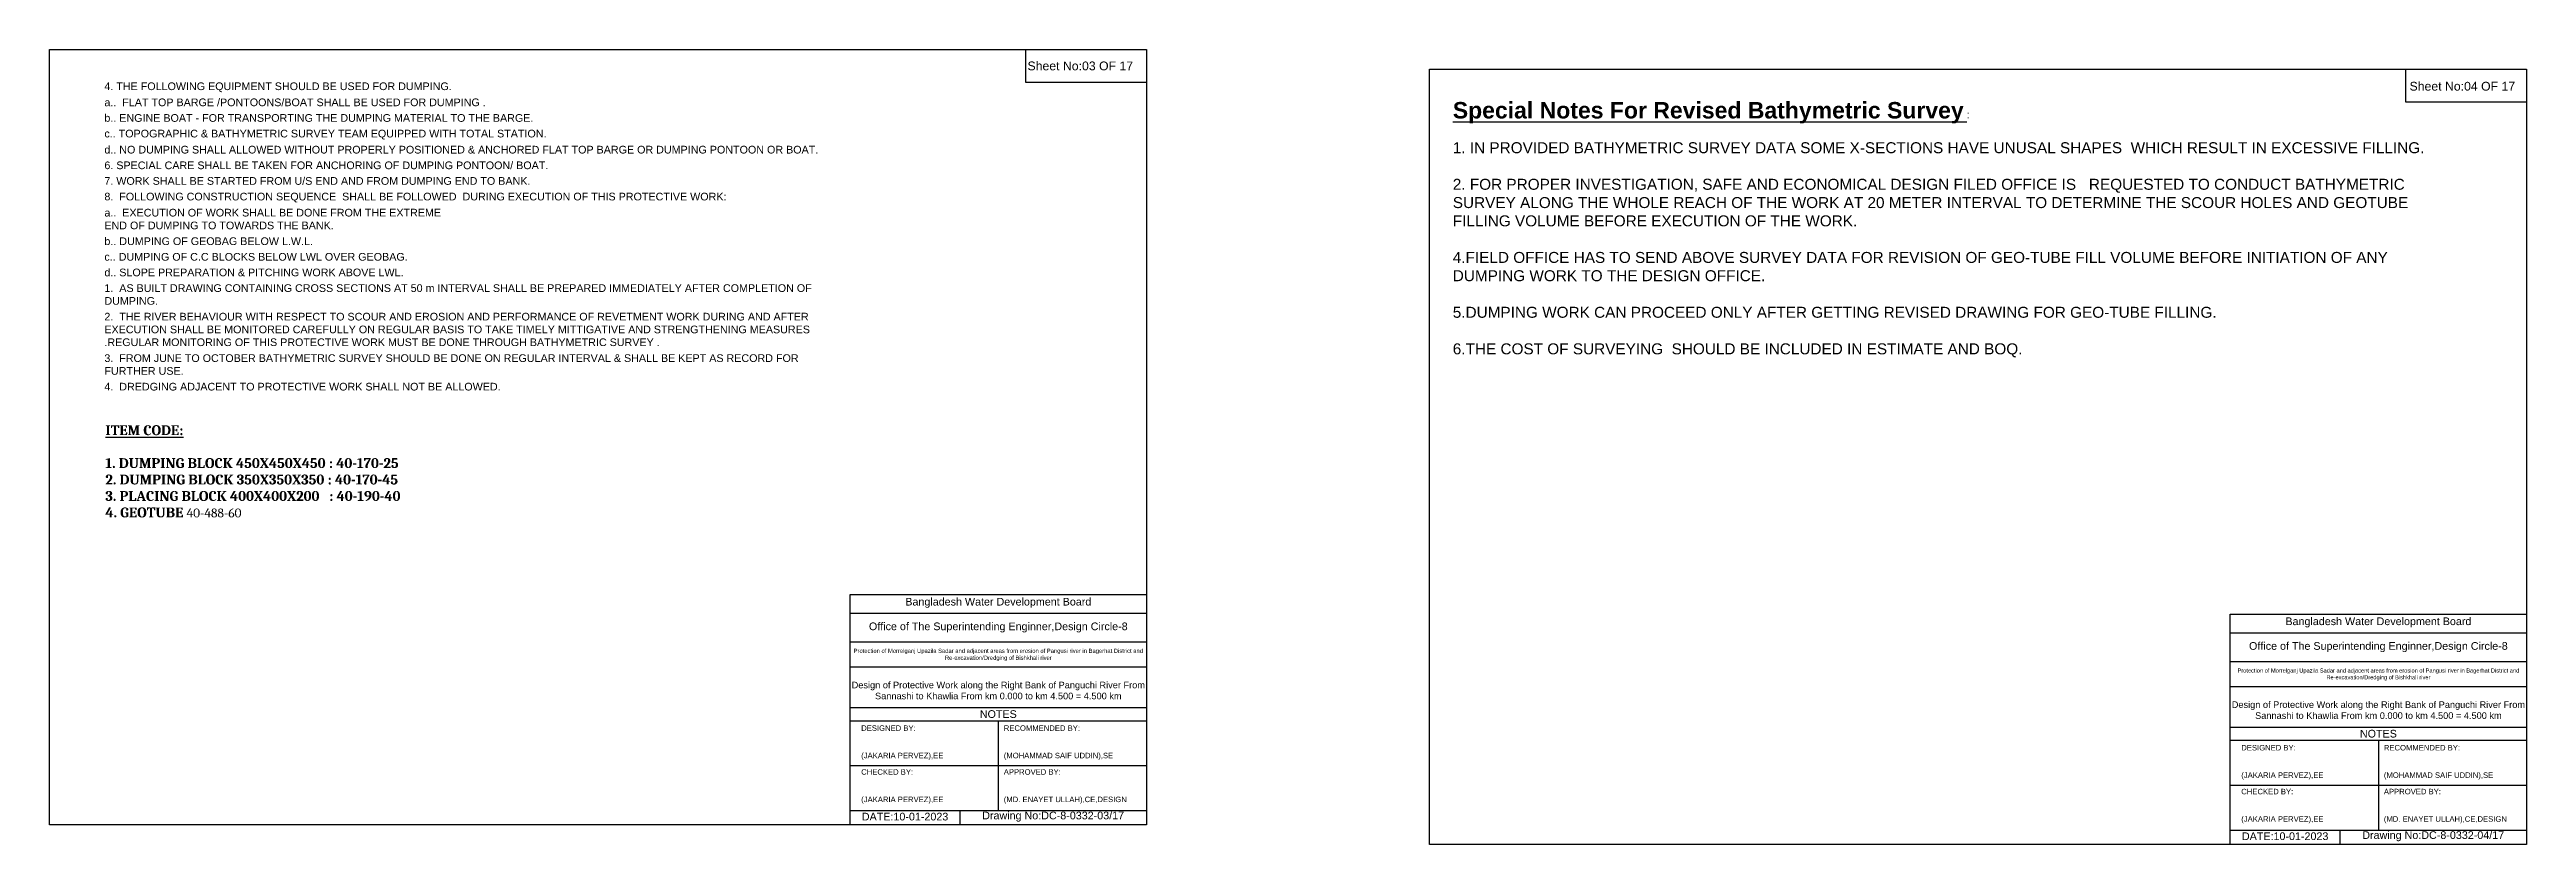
# Model space of a CAD drawing. Header units: inches. Extents: x 89000 to 337533, y -10828 to 570.
# Drawn here: x 126900 to 149483, y -7319 to -70 of the extents above; entities that cross this region are included whole.
import ezdxf

# ---------------------------------------------------------------- set-up
doc = ezdxf.new("R2010")
doc.units = ezdxf.units.IN
doc.header["$LTSCALE"] = 7
doc.header["$MEASUREMENT"] = 0
doc.styles.add('liza', font='times.ttf', dxfattribs={"height": 2})
doc.styles.get("Standard").update_dxf_attribs({"font": 'arial.ttf'})

msp = doc.modelspace()

# ---------------------------------------------------------------- texts
for s, insert, char_height, width, attachment_point in [('Sheet No:03 OF 17', (136297.71482, -219.71581), 80, 995.2114598, 5), ('4. THE FOLLOWING EQUIPMENT SHOULD BE USED FOR DUMPING.^J', (127400.10909, -369.71581), 70, 6500, 1), ('Sheet No:04 OF 17', (148898.01821, -404.91033), 80, 959.529647, 5), ('a..  FLAT TOP BARGE /PONTOONS/BOAT SHALL BE USED FOR DUMPING .^J', (127400.10909, -516.40067), 70, 6500, 1), ('b.. ENGINE BOAT - FOR TRANSPORTING THE DUMPING MATERIAL TO THE BARGE.^J', (127400.10909, -658.83587), 70, 6500, 1), ('{\\fArial|b1|i0|c0|p34;\\H2.143x;\\LSpecial Notes For Revised Bathymetric Survey} :\\P\\P{\\H1.429x;1. IN PROVIDED BATHYMETRIC SURVEY DATA SOME X-SECTIONS HAVE UNUSAL SHAPES  WHICH RESULT IN EXCESSIVE FILLING.\\P\\P2. FOR PROPER INVESTIGATION, SAFE AND ECONOMICAL DESIGN FILED OFFICE IS   REQUESTED TO CONDUCT BATHYMETRIC SURVEY ALONG THE WHOLE REACH OF THE WORK AT 20 METER INTERVAL TO DETERMINE THE SCOUR HOLES AND GEOTUBE FILLING VOLUME BEFORE EXECUTION OF THE WORK.\\P\\P4.FIELD OFFICE HAS TO SEND ABOVE SURVEY DATA FOR REVISION OF GEO-TUBE FILL VOLUME BEFORE INITIATION OF ANY DUMPING WORK TO THE DESIGN OFFICE.\\P\\P5.DUMPING WORK CAN PROCEED ONLY AFTER GETTING REVISED DRAWING FOR GEO-TUBE FILLING. \\P\\P6.THE COST OF SURVEYING  SHOULD BE INCLUDED IN ESTIMATE AND BOQ.}', (139693.68682, -548.46655), 70, 8949.4422314, 1), ('c.. TOPOGRAPHIC & BATHYMETRIC SURVEY TEAM EQUIPPED WITH TOTAL STATION.', (127400.10909, -801.27107), 70, 6500, 1), ('d.. NO DUMPING SHALL ALLOWED WITHOUT PROPERLY POSITIONED & ANCHORED FLAT TOP BARGE OR DUMPING PONTOON OR BOAT.^J', (127400.10909, -947.95592), 70, 6500, 1), ('6. SPECIAL CARE SHALL BE TAKEN FOR ANCHORING OF DUMPING PONTOON/ BOAT.', (127400.10909, -1090.82086), 70, 6500, 1), ('7. WORK SHALL BE STARTED FROM U/S END AND FROM DUMPING END TO BANK.', (127400.10909, -1233.25606), 70, 6500, 1), ('a..  EXECUTION OF WORK SHALL BE DONE FROM THE EXTREME^JEND OF DUMPING TO TOWARDS THE BANK.', (127400.10909, -1522.37611), 70, 6500, 1), ('8.  FOLLOWING CONSTRUCTION SEQUENCE  SHALL BE FOLLOWED  DURING EXECUTION OF THIS PROTECTIVE WORK:^J', (127400.10909, -1375.69126), 70, 6500, 1), ('b.. DUMPING OF GEOBAG BELOW L.W.L.', (127400.10909, -1782.71945), 70, 6500, 1), ('c.. DUMPING OF C.C BLOCKS BELOW LWL OVER GEOBAG.', (127400.10909, -1925.15465), 70, 6500, 1), ('d.. SLOPE PREPARATION & PITCHING WORK ABOVE LWL.', (127400.10909, -2067.58985), 70, 6500, 1), ('1.  AS BUILT DRAWING CONTAINING CROSS SECTIONS AT 50 m INTERVAL SHALL BE PREPARED IMMEDIATELY AFTER COMPLETION OF DUMPING.^J', (127400.10909, -2210.45479), 70, 6500, 1), ('2.  THE RIVER BEHAVIOUR WITH RESPECT TO SCOUR AND EROSION AND PERFORMANCE OF REVETMENT WORK DURING AND AFTER EXECUTION SHALL BE MONITORED CAREFULLY ON REGULAR BASIS TO TAKE TIMELY MITTIGATIVE AND STRENGTHENING MEASURES .REGULAR MONITORING OF THIS PROTECTIVE WORK MUST BE DONE THROUGH BATHYMETRIC SURVEY .', (127400.10909, -2470.75038), 70, 6500, 1), ('3.  FROM JUNE TO OCTOBER BATHYMETRIC SURVEY SHOULD BE DONE ON REGULAR INTERVAL & SHALL BE KEPT AS RECORD FOR FURTHER USE.^J', (127400.10909, -2849.00185), 70, 6500, 1), ('4.  DREDGING ADJACENT TO PROTECTIVE WORK SHALL NOT BE ALLOWED. ^J', (127400.10909, -3109.29744), 70, 6500, 1), ('Protection of Morrelganj Upazila Sadar and adjacent areas from erosion of Pangusi river in Bagerhat District and Re-excavation/Dredging of Bishkhali river', (135550.10909, -5590.71581), 38, 2800, 5), ('Design of Protective Work along the Right Bank of Panguchi River From Sannashi to Khawlia From km 0.000 to km 4.500 = 4.500 km', (135550.10909, -5915.71581), 60, 2700, 5), ('Protection of Morrelganj Upazila Sadar and adjacent areas from erosion of Pangusi river in Bagerhat District and Re-excavation/Dredging of Bishkhali river', (148132.57158, -5769.46655), 37, 2800, 5), ('NOTES', (135550.10909, -6130.71581), 70, 2800, 5), ('Design of Protective Work along the Right Bank of Panguchi River From Sannashi to Khawlia From km 0.000 to km 4.500 = 4.500 km', (148132.57158, -6094.46655), 60, 2700, 5), ('DESIGNED BY:^J^J^J(JAKARIA PERVEZ),EE', (134300.10909, -6390.71581), 50, 1400, 4), ('RECOMMENDED BY:^J^J^J(MOHAMMAD SAIF UDDIN),SE', (135600.10909, -6390.71581), 50, 1400, 4), ('NOTES', (148132.57158, -6309.46655), 70, 2800, 5), ('DESIGNED BY:^J^J^J(JAKARIA PERVEZ),EE', (146882.57158, -6569.46655), 50, 1400, 4), ('RECOMMENDED BY:^J^J^J(MOHAMMAD SAIF UDDIN),SE', (148182.57158, -6569.46655), 50, 1400, 4), ('CHECKED BY:^J^J^J(JAKARIA PERVEZ),EE', (134300.10909, -6790.71581), 50, 1400, 4), ('APPROVED BY:^J^J^J(MD. ENAYET ULLAH),CE,DESIGN', (135600.10909, -6790.71581), 50, 1400, 4), ('CHECKED BY:^J^J^J(JAKARIA PERVEZ),EE', (146882.57158, -6969.46655), 50, 1400, 4), ('APPROVED BY:^J^J^J(MD. ENAYET ULLAH),CE,DESIGN', (148182.57158, -6969.46655), 50, 1400, 4), ('DATE:10-01-2023', (134700.10909, -7065.71581), 70, 1400, 5), ('Drawing No:DC-8-0332-03/17', (136050.10909, -7065.71581), 70, 2200, 5), ('DATE:10-01-2023', (147282.57158, -7244.46655), 70, 1400, 5), ('Drawing No:DC-8-0332-04/17', (148632.57158, -7244.46655), 70, 2200, 5)]:
    msp.add_mtext(s, dxfattribs=dict(insert=insert, char_height=char_height, width=width, attachment_point=attachment_point))
at = {"color": 0, "linetype": 'Continuous', "lineweight": -3, "insert": (127409.15418, -3496.29538), "char_height": 59.4, "width": 30646.2682681, "attachment_point": 1, "style": 'liza'}
msp.add_mtext('{\\fCambria|b1|i0|c0|p18;\\H1.515x;\\LITEM CODE:\\P\\P\\l1. DUMPING BLOCK 450X450X450 : 40-170-25\\L\\P\\l2. DUMPING BLOCK 350X350X350 : 40-170-45\\L\\P\\l3. PLACING BLOCK 400X400X200   : 40-190-40\\P4. GEOTUBE \\fCambria|b0|i0|c0|p18;\\H0.9001x;\\C256;40-488-60}', dxfattribs=at)
at = {"char_height": 70, "attachment_point": 5}
for s, insert in [('Bangladesh Water Development Board', (135550.10909, -5115.71581)), ('Office of The Superintending Enginner,Design Circle-8', (135550.10909, -5340.71581)), ('Bangladesh Water Development Board', (148132.57158, -5294.46655)), ('Office of The Superintending Enginner,Design Circle-8', (148132.57158, -5519.46655))]:
    msp.add_mtext(s, dxfattribs=dict(at, insert=insert))

# ---------------------------------------------------------------- linework, layer by layer
for points in [[(126900.10909, -69.71581), (136900.10909, -69.71581), (136900.10909, -7140.71581), (126900.10909, -7140.71581)], [(135800.10909, -69.71581), (136900.10909, -69.71581), (136900.10909, -369.71581), (135800.10909, -369.71581)], [(139482.57158, -248.46655), (149482.57158, -248.46655), (149482.57158, -7319.46655), (139482.57158, -7319.46655)], [(148382.57158, -248.46655), (149482.57158, -248.46655), (149482.57158, -548.46655), (148382.57158, -548.46655)]]:
    msp.add_lwpolyline(points, close=True)
for points in [[(134200.10909, -7140.71581), (134200.10909, -5040.71581), (136900.10909, -5040.71581)], [(134200.10909, -5210.71581), (136900.10909, -5210.71581)], [(146782.57158, -7319.46655), (146782.57158, -5219.46655), (149482.57158, -5219.46655)], [(146782.57158, -5389.46655), (149482.57158, -5389.46655)], [(134200.10909, -5470.71581), (136900.10909, -5470.71581)], [(134200.10909, -5700.71581), (136900.10909, -5700.71581)], [(146782.57158, -5649.46655), (149482.57158, -5649.46655)], [(134200.10909, -6070.71581), (136900.10909, -6070.71581)], [(146782.57158, -5879.46655), (149482.57158, -5879.46655)], [(134200.10909, -6190.71581), (136900.10909, -6190.71581)], [(135550.10909, -6190.71581), (135550.10909, -7010.71581)], [(146782.57158, -6249.46655), (149482.57158, -6249.46655)], [(146782.57158, -6369.46655), (149482.57158, -6369.46655)], [(148132.57158, -6369.46655), (148132.57158, -7189.46655)], [(134200.10909, -6600.71581), (136900.10909, -6600.71581)], [(146782.57158, -6779.46655), (149482.57158, -6779.46655)], [(134200.10909, -7010.71581), (136900.10909, -7010.71581)], [(135200.10909, -7010.71581), (135200.10909, -7140.71581)], [(146782.57158, -7189.46655), (149482.57158, -7189.46655)], [(147782.57158, -7189.46655), (147782.57158, -7319.46655)]]:
    msp.add_lwpolyline(points)

msp.set_redraw_order([(e.dxf.handle, doc.entitydb.next_handle()) for e in msp.query("TEXT MTEXT ATTDEF DIMENSION ARC_DIMENSION")])  # texts and dimensions are drawn at this point

doc.saveas('drawing.dxf')
